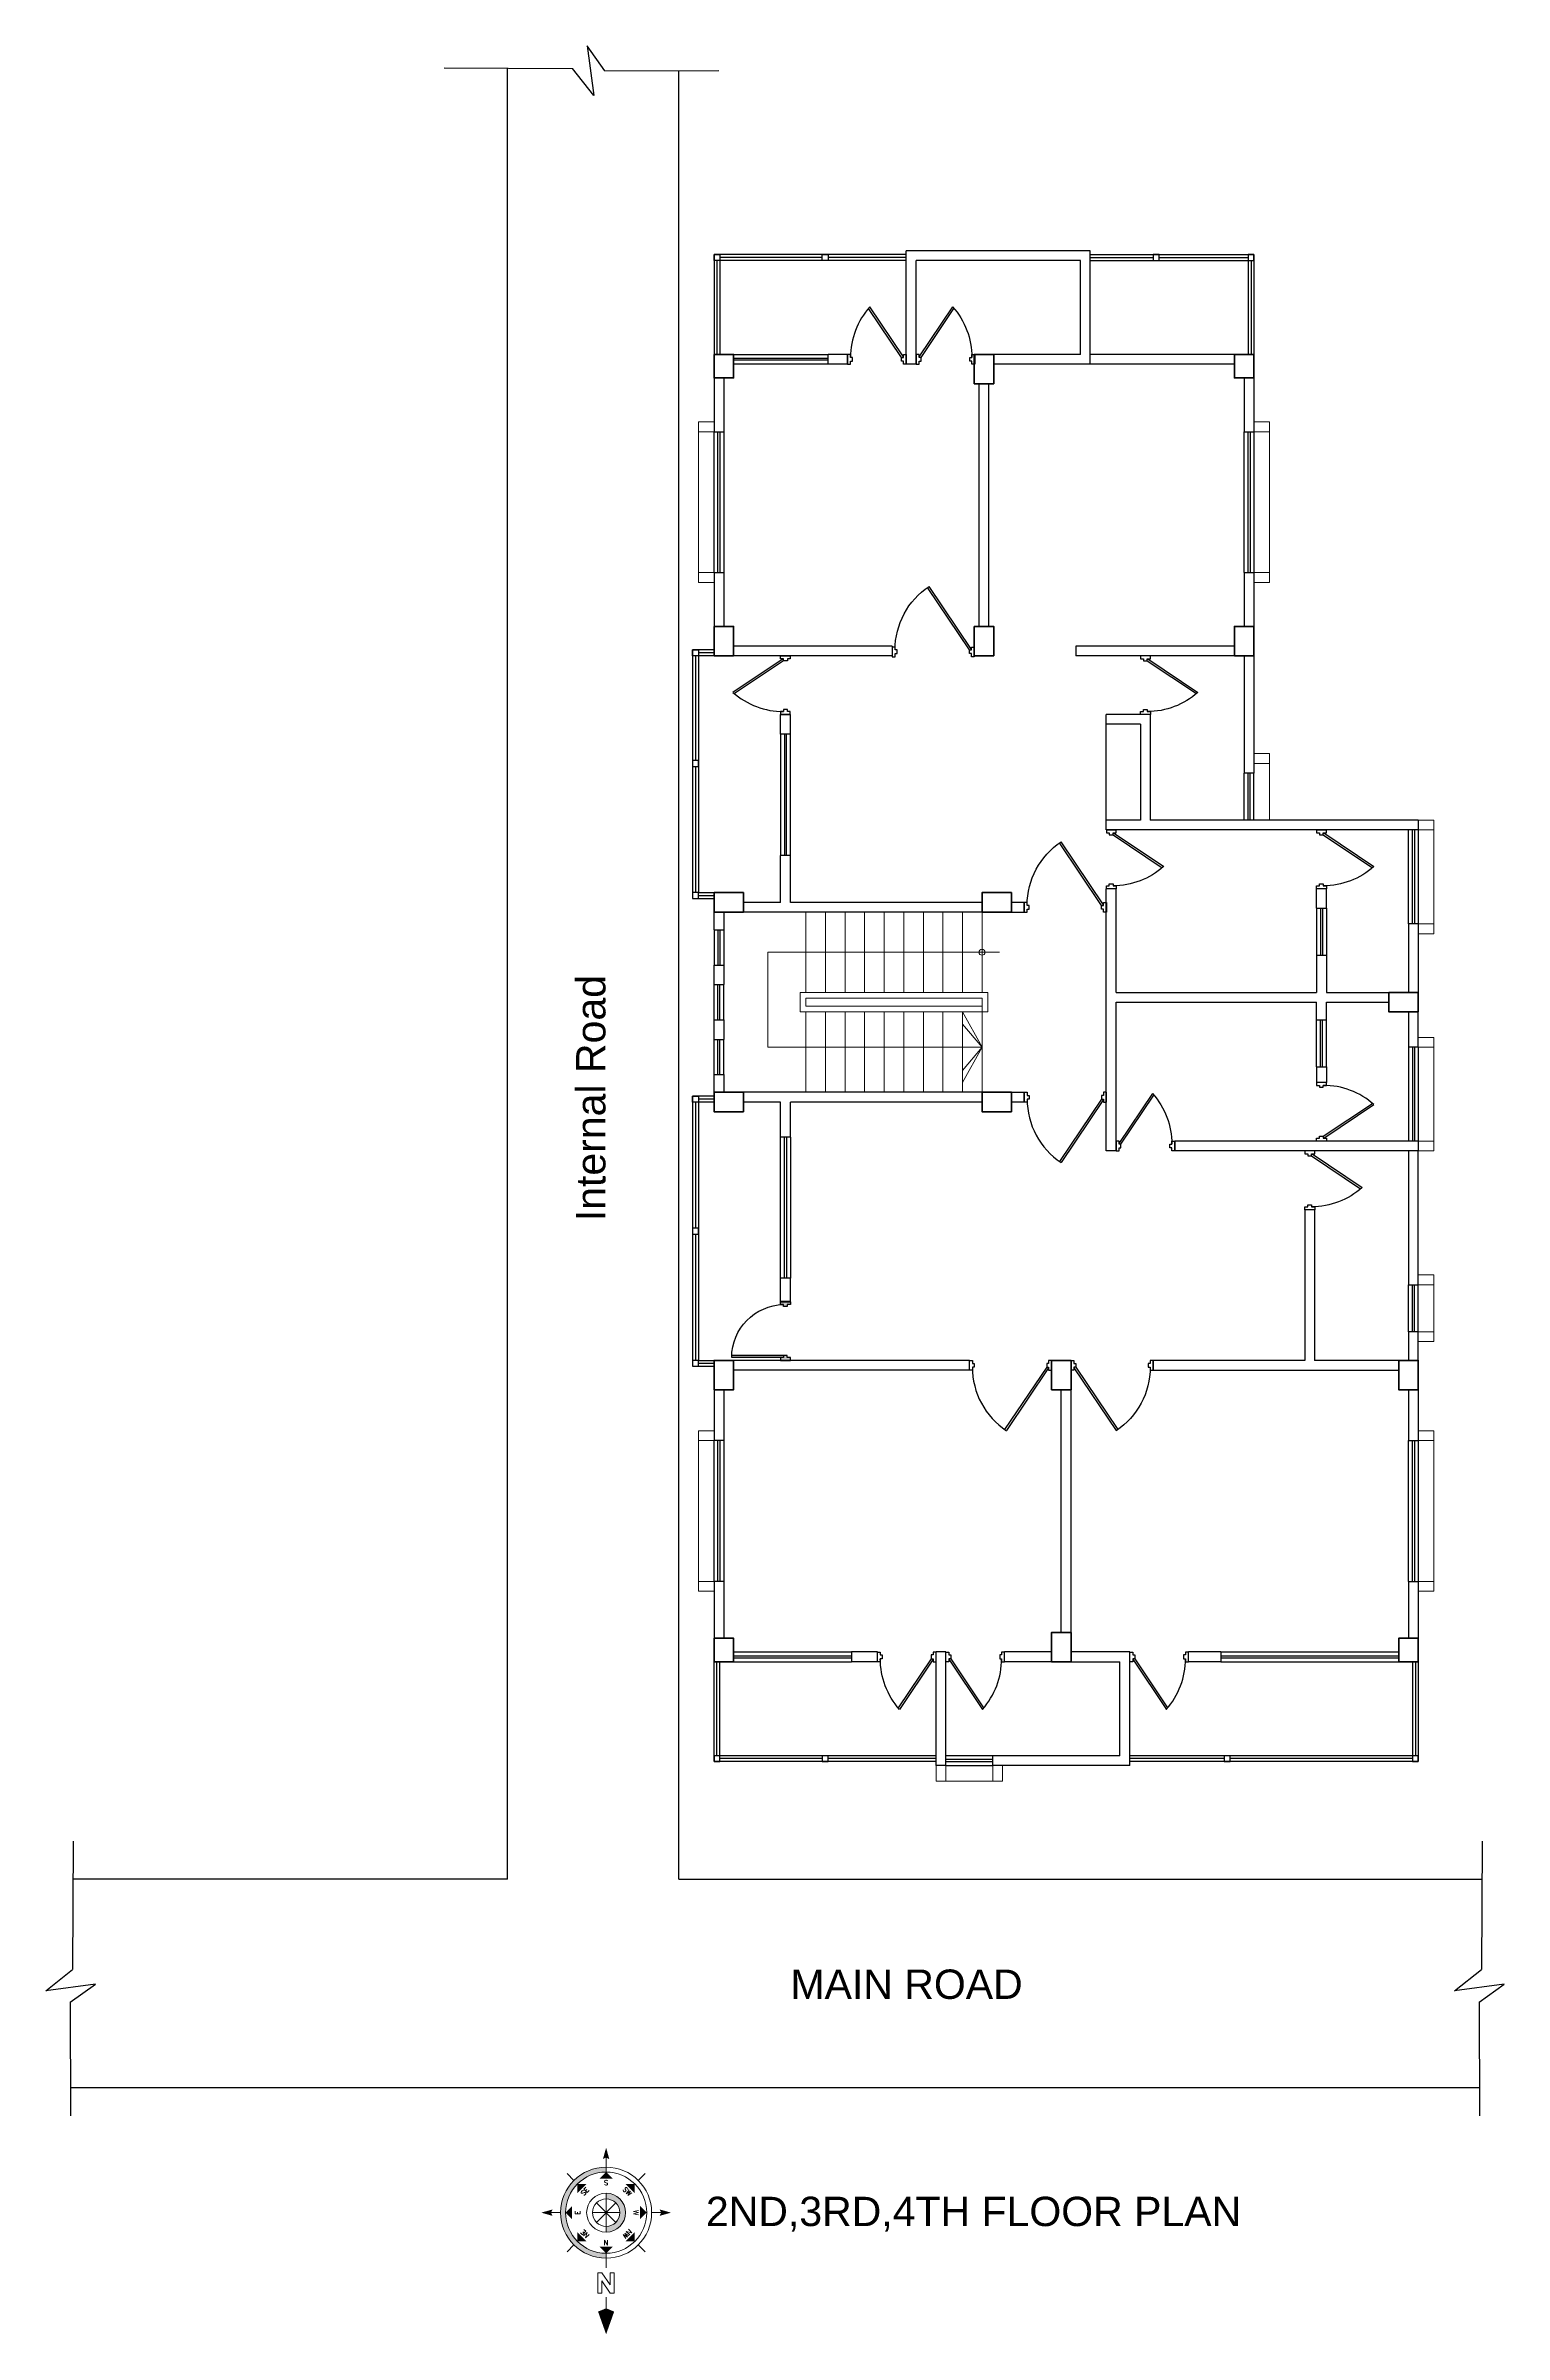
# Model space of a CAD drawing. Header units: inches. Extents: x -54558 to 35158, y -4190 to 41945.
# Drawn here: x 2861 to 3607, y 4957 to 6126 of the extents above; entities that cross this region are included whole.
import ezdxf
from ezdxf.enums import TextEntityAlignment as Align

# ---------------------------------------------------------------- set-up
doc = ezdxf.new("R2010")
doc.units = ezdxf.units.IN
doc.header["$MEASUREMENT"] = 0
doc.linetypes.add('Dash 1_16_', pattern=[3.175, 1.5875, -1.5875])
doc.layers.get('0').update_dxf_attribs({"true_color": 0xe4c8de})
for name, color, linetype, lineweight in [('A-FURN-FIXD', 44, 'Continuous', 9), ('A_WALL', 7, 'Continuous', 30), ('colum', 241, 'Continuous', 40), ('railing', 6, 'Continuous', 5), ('ROAD', 251, 'Continuous', 30), ('sanshade', 252, 'Continuous', 5), ('Stair', 44, 'Continuous', 13), ('Ver', 144, 'Continuous', 30), ('Wall-02', 7, 'Continuous', 30), ('windo', 140, 'Continuous', 25)]:
    doc.layers.add(name, color=color, linetype=linetype, lineweight=lineweight)
doc.layers.add('door', color=34, linetype='Continuous')
doc.layers.add('title', color=7, linetype='Continuous')
doc.styles.add('Arial', font='arial.ttf')
doc.styles.add('ROMANS', font='romans.shx', dxfattribs={"width": 0.8})

# ---------------------------------------------------------------- blocks, each defined once
blk = doc.blocks.new('ewt')
at = {"layer": 'door'}
h = blk.add_hatch(color=256, dxfattribs=at)
h.paths.add_polyline_path([(-25669.3, -9136.3), (-25667.8, -9136.3), (-25667.8, -9134.8), (-25666.8, -9134.8), (-25666.8, -9132.9), (-25667.8, -9132.9), (-25667.8, -9131.3), (-25669.3, -9131.3)])
h.paths.add_polyline_path([(-25641.8, -9134.8), (-25640.8, -9134.8), (-25640.8, -9136.3), (-25639.3, -9136.3), (-25639.3, -9131.3), (-25640.8, -9131.3), (-25640.8, -9132.9), (-25641.8, -9132.9)])
h.paths.add_polyline_path([(-25667.8, -9161.3, 0.009262), (-25666.8, -9161.3), (-25666.8, -9134.8), (-25667.8, -9134.8)])
for p, q in [((-25667.8, -9134.8), (-25667.8, -9161.3)), ((-25666.8, -9134.8), (-25666.8, -9161.3))]:
    blk.add_line(p, q, dxfattribs=at)
for points in [[(-25666.8, -9134.8), (-25667.8, -9134.8), (-25667.8, -9136.3), (-25669.3, -9136.3), (-25669.3, -9131.3), (-25667.8, -9131.3), (-25667.8, -9132.9), (-25666.8, -9132.9)], [(-25641.8, -9134.8), (-25640.8, -9134.8), (-25640.8, -9136.3), (-25639.3, -9136.3), (-25639.3, -9131.3), (-25640.8, -9131.3), (-25640.8, -9132.9), (-25641.8, -9132.9)]]:
    blk.add_lwpolyline(points, close=True, dxfattribs=at)
blk.add_arc((-25667.8, -9134.3), 27, 269.9917, 359.0238, dxfattribs=at)
blk = doc.blocks.new('tyer')
at = {"layer": 'sanshade'}
for points in [[(-25800.8, -9018.3), (-25792.8, -9018.3), (-25792.8, -9023.3), (-25800.8, -9023.3)], [(-25800.8, -9018.3), (-25792.8, -9018.3), (-25792.8, -9100.3), (-25800.8, -9100.3)], [(-25800.8, -9095.3), (-25792.8, -9095.3), (-25792.8, -9100.3), (-25800.8, -9100.3)]]:
    blk.add_lwpolyline(points, close=True, dxfattribs=at)
blk = doc.blocks.new('tw4')
at = {"layer": 'sanshade'}
for points in [[(-25480.8, -8923.3), (-25472.8, -8923.3), (-25472.8, -8928.3), (-25480.8, -8928.3)], [(-25480.8, -8928.3), (-25472.8, -8928.3), (-25472.8, -8952.3), (-25480.8, -8952.3)], [(-25480.8, -8957.3), (-25472.8, -8957.3), (-25472.8, -8952.3), (-25480.8, -8952.3)]]:
    blk.add_lwpolyline(points, close=True, dxfattribs=at)
blk = doc.blocks.new('ee')
at = {"layer": 'sanshade'}
for points in [[(-25480.8, -8822.3), (-25472.8, -8822.3), (-25472.8, -8817.3), (-25480.8, -8817.3)], [(-25472.8, -8822.3), (-25480.8, -8822.3), (-25480.8, -8870.3), (-25472.8, -8870.3)], [(-25480.8, -8875.3), (-25472.8, -8875.3), (-25472.8, -8870.3), (-25480.8, -8870.3)]]:
    blk.add_lwpolyline(points, close=True, dxfattribs=at)
blk = doc.blocks.new('fjfds')
at = {"layer": 'railing'}
for p, q in [((-25748.8, -8794.3), (-25748.8, -8804.3)), ((-25748.8, -8794.3), (-25652.8, -8794.3)), ((-25748.8, -8804.3), (-25655.8, -8804.3)), ((-25745.8, -8797.3), (-25745.8, -8801.3)), ((-25745.8, -8797.3), (-25655.8, -8797.3)), ((-25745.8, -8801.3), (-25655.8, -8801.3)), ((-25655.8, -8797.3), (-25655.8, -8804.3)), ((-25655.8, -8804.3), (-25652.8, -8804.3)), ((-25652.8, -8794.3), (-25652.8, -8804.3))]:
    blk.add_line(p, q, dxfattribs=at)
at = {"layer": 'Stair'}
for p, q in [((-25745.8, -8753.3), (-25745.8, -8794.3)), ((-25735.8, -8753.3), (-25735.8, -8794.3)), ((-25725.8, -8753.3), (-25725.8, -8794.3)), ((-25715.8, -8753.3), (-25715.8, -8794.3)), ((-25705.8, -8753.3), (-25705.8, -8794.3)), ((-25695.8, -8753.3), (-25695.8, -8794.3)), ((-25685.8, -8753.3), (-25685.8, -8794.3)), ((-25675.8, -8753.3), (-25675.8, -8794.3)), ((-25665.8, -8753.3), (-25665.8, -8794.3)), ((-25655.8, -8753.3), (-25655.8, -8794.3)), ((-25765.3, -8773.8), (-25646.9, -8773.8)), ((-25765.3, -8773.8), (-25765.3, -8822.3)), ((-25745.8, -8804.3), (-25745.8, -8845.3)), ((-25735.8, -8804.3), (-25735.8, -8845.3)), ((-25725.8, -8804.3), (-25725.8, -8845.3)), ((-25715.8, -8804.3), (-25715.8, -8845.3)), ((-25705.8, -8804.3), (-25705.8, -8845.3)), ((-25695.8, -8804.3), (-25695.8, -8845.3)), ((-25685.8, -8804.3), (-25685.8, -8845.3)), ((-25675.8, -8804.3), (-25675.8, -8845.3)), ((-25665.8, -8804.3), (-25665.8, -8845.3)), ((-25655.8, -8822.3), (-25665.8, -8804.3)), ((-25655.8, -8804.3), (-25655.8, -8845.3)), ((-25655.8, -8822.3), (-25665.8, -8810.5)), ((-25765.3, -8822.3), (-25655.8, -8822.3)), ((-25655.8, -8822.3), (-25665.8, -8840.3)), ((-25655.8, -8822.3), (-25665.8, -8834.2))]:
    blk.add_line(p, q, dxfattribs=at)
blk.add_circle((-25655.8, -8773.8), 1.51, dxfattribs=at)
blk = doc.blocks.new('ddf')
at = {"layer": 'sanshade'}
for points in [[(-25516.8, -8672.3), (-25508.8, -8672.3), (-25508.8, -8677.3), (-25516.8, -8677.3)], [(-25516.8, -8677.3), (-25508.8, -8677.3), (-25508.8, -8706.3), (-25516.8, -8706.3)]]:
    blk.add_lwpolyline(points, close=True, dxfattribs=at)
blk = doc.blocks.new('Anno_North_J_Metric')
at = {"layer": 'title', "lineweight": 18}
h = blk.add_hatch(color=256, dxfattribs=at)
h.paths.add_polyline_path([(4.17, 0), (4.68, 0, 1), (-4.68, 0), (-4.17, 0, -1)])
h.paths.add_polyline_path([(-1.41, 0), (-2, 0, 1), (2, 0), (1.41, 0, -1)])
for p, q in [((0, 4.68), (0, 5.67)), ((-3.31, 3.31), (-4.01, 4.01)), ((3.31, 3.31), (4.01, 4.01)), ((-8.67, 0), (-9.83, 0)), ((-8.27, 0.86), (-6.17, 0.86)), ((-8.27, 0.44), (-8.27, 0.86)), ((-7.01, 0.44), (-8.27, 0.44)), ((-8.27, -0.4), (-7.01, 0.44)), ((-6.17, 0.44), (-7.43, -0.4)), ((-6.17, 0.86), (-6.17, 0.44)), ((-4.68, 0), (-5.67, 0)), ((-4.68, 0), (-4.17, 0)), ((1, -1), (-1, 1)), ((1, 1), (-1, -1)), ((-1, 1), (1, -1)), ((-1, -1), (1, 1)), ((0, -1.41), (0, 1.41)), ((0, 1.41), (0, -1.41)), ((1.41, 0), (2, 0)), ((4.68, 0), (4.17, 0)), ((4.68, 0), (5.67, 0)), ((-8.27, -0.82), (-8.27, -0.4)), ((-6.17, -0.82), (-8.27, -0.82)), ((-7.43, -0.4), (-6.17, -0.4)), ((-6.17, -0.4), (-6.17, -0.82)), ((-1.41, 0), (-2, 0)), ((1.41, 0), (-1.41, 0)), ((-1.41, 0), (1.41, 0)), ((-3.31, -3.31), (-4.01, -4.01)), ((0, -4.68), (0, -5.67)), ((3.31, -3.31), (4.01, -4.01))]:
    blk.add_line(p, q, dxfattribs=at)
for radius in [4.68, 4.17, 2, 1.41]:
    blk.add_circle((0, 0), radius, dxfattribs=at)
for points in [[(-0.33, 5.5), (0, 5.67), (0, 6.67)], [(0, 6.67), (0.33, 5.5), (0, 5.67)], [(-2.95, 2.95), (-2, 2.95), (-2.95, 2)], [(0, 4.17), (0.67, 3.5), (-0.67, 3.5)], [(2.95, 2.95), (2.95, 2), (2, 2.95)], [(-9.83, 0), (-10.17, 0.83), (-12.5, 0)], [(-12.5, 0), (-10.17, -0.83), (-9.83, 0)], [(-4.17, 0), (-3.5, 0.67), (-3.5, -0.67)], [(4.17, 0), (3.5, -0.67), (3.5, 0.67)], [(5.5, 0.33), (5.67, 0), (6.67, 0)], [(-2.95, -2.95), (-2.95, -2), (-2, -2.95)], [(2.95, -2.95), (2, -2.95), (2.95, -2)], [(6.67, 0), (5.5, -0.33), (5.67, 0)], [(0, -4.17), (-0.67, -3.5), (0.67, -3.5)], [(0, -6.67), (-0.33, -5.5), (0, -5.67)], [(0.33, -5.5), (0, -5.67), (0, -6.67)]]:
    blk.add_solid(points, dxfattribs=at)
at = {"layer": 'title', "lineweight": 18, "style": 'ROMANS'}
for s, rotation, p in [('NE', 45, (-2, 2)), ('SE', 315, (2, 2)), ('N', 90, (-2.83, 0)), ('S', 90, (3.33, 0)), ('NW', 135, (-2, -2)), ('SW', 225, (2, -2)), ('W', 180, (0, -2.83))]:
    blk.add_text(s, height=0.5, rotation=rotation, dxfattribs=at).set_placement(p, align=Align.CENTER)
blk.add_text('E', height=0.5, dxfattribs=at).set_placement((0, 2.67), align=Align.CENTER)
blk = doc.blocks.new('North')
at = {"layer": 'title', "linetype": 'Dash 1_16_', "lineweight": 20, "xscale": 79.54979519464541, "yscale": 79.54979519464541, "zscale": 79.54979519464541, "rotation": 270}
blk.add_blockref('Anno_North_J_Metric', (8025510, 1107807), dxfattribs=at)
blk = doc.blocks.new('jj')
at = {"layer": 'door'}
for p, q in [((11000.8, 10306.4), (11025.9, 10323.2)), ((11001.1, 10305.4), (11026.7, 10322.6))]:
    blk.add_line(p, q, dxfattribs=at)
for points in [[(11000.8, 10331.4), (11000.8, 10332.4), (11002.4, 10332.4), (11002.4, 10333.9), (10997.4, 10333.9), (10997.4, 10332.4), (10998.9, 10332.4), (10998.9, 10331.4)], [(11000.8, 10306.4), (11000.8, 10305.4), (11002.4, 10305.4), (11002.4, 10303.9), (10997.4, 10303.9), (10997.4, 10305.4), (10998.9, 10305.4), (10998.9, 10306.4)]]:
    blk.add_lwpolyline(points, close=True, dxfattribs=at)
blk.add_arc((11000.8, 10293.4), 39, 48.4266, 90, dxfattribs=at)
blk = doc.blocks.new('efre')
at = {"layer": 'door'}
for p, q in [((10922.9, 10339.4), (10901.4, 10307.5)), ((10923.9, 10339.1), (10902.3, 10307))]:
    blk.add_line(p, q, dxfattribs=at)
for points in [[(10885.9, 10339.4), (10884.9, 10339.4), (10884.9, 10337.9), (10883.4, 10337.9), (10883.4, 10342.9), (10884.9, 10342.9), (10884.9, 10341.3), (10885.9, 10341.3)], [(10922.9, 10339.4), (10923.9, 10339.4), (10923.9, 10337.9), (10925.4, 10337.9), (10925.4, 10342.9), (10923.9, 10342.9), (10923.9, 10341.3), (10922.9, 10341.3)]]:
    blk.add_lwpolyline(points, close=True, dxfattribs=at)
blk.add_arc((10923.9, 10339.4), 39, 180, 236.3642, dxfattribs=at)

msp = doc.modelspace()

# ---------------------------------------------------------------- linework, layer by layer
at = {"layer": 'A_WALL', "ltscale": 0.25}
for p, q in [((3511.035, 5685.181), (3511.035, 5695.181)), ((3516.035, 5685.181), (3516.035, 5695.181)), ((3511.035, 5685.181), (3516.035, 5685.181)), ((3511.035, 5661.181), (3516.035, 5661.181)), ((3511.035, 5628.163), (3516.035, 5628.163)), ((3511.035, 5604.163), (3516.035, 5604.163)), ((3511.035, 5604.163), (3511.035, 5596.181)), ((3516.035, 5604.163), (3516.035, 5596.181)), ((3385.535, 5300.181), (3410.535, 5300.181))]:
    msp.add_line(p, q, dxfattribs=at)
for points in [[(3361.535, 5688.181), (3355.035, 5688.181), (3355.035, 5683.181), (3361.535, 5683.181)], [(3361.535, 5586.181), (3355.035, 5586.181), (3355.035, 5591.181), (3361.535, 5591.181)], [(3558.035, 5492.78), (3563.035, 5492.78), (3563.035, 5561.181), (3558.035, 5561.181)]]:
    msp.add_lwpolyline(points, close=True, dxfattribs=at)
at = {"layer": 'colum'}
for points in [[(3203.035, 5968.181), (3213.035, 5968.181), (3213.035, 5956.181), (3203.035, 5956.181)], [(3336.035, 5968.181), (3346.035, 5968.181), (3346.035, 5953.181), (3336.035, 5953.181)], [(3479.035, 5968.181), (3469.035, 5968.181), (3469.035, 5956.181), (3479.035, 5956.181)], [(3203.035, 5829.181), (3213.035, 5829.181), (3213.035, 5814.181), (3203.035, 5814.181)], [(3336.035, 5829.181), (3346.035, 5829.181), (3346.035, 5814.181), (3336.035, 5814.181)], [(3479.035, 5829.181), (3469.035, 5829.181), (3469.035, 5814.181), (3479.035, 5814.181)], [(3218.035, 5683.181), (3218.035, 5693.181), (3203.035, 5693.181), (3203.035, 5683.181)], [(3355.035, 5683.181), (3355.035, 5693.181), (3340.035, 5693.181), (3340.035, 5683.181)], [(3563.035, 5632.181), (3563.035, 5642.181), (3548.035, 5642.181), (3548.035, 5632.181)], [(3218.035, 5581.181), (3218.035, 5591.181), (3203.035, 5591.181), (3203.035, 5581.181)], [(3355.035, 5581.181), (3355.035, 5591.181), (3340.035, 5591.181), (3340.035, 5581.181)], [(3203.035, 5439.181), (3213.035, 5439.181), (3213.035, 5454.181), (3203.035, 5454.181)], [(3375.535, 5439.181), (3385.535, 5439.181), (3385.535, 5454.181), (3375.535, 5454.181)], [(3563.035, 5439.181), (3553.035, 5439.181), (3553.035, 5454.181), (3563.035, 5454.181)], [(3203.035, 5300.181), (3213.035, 5300.181), (3213.035, 5312.181), (3203.035, 5312.181)], [(3375.535, 5300.181), (3385.535, 5300.181), (3385.535, 5315.181), (3375.535, 5315.181)], [(3563.035, 5300.181), (3553.035, 5300.181), (3553.035, 5312.181), (3563.035, 5312.181)]]:
    msp.add_lwpolyline(points, close=True, dxfattribs=at)
at = {"layer": 'ROAD'}
for p, q in [((3147.28, 6112.996), (3138.196, 6125.879)), ((3138.196, 6125.879), (3141.646, 6100.475)), ((3065.06, 6114.552), (3130.702, 6114.199)), ((3097.476, 5189.181), (3097.476, 6114.378)), ((3141.646, 6100.475), (3130.702, 6114.199)), ((3147.28, 6112.996), (3205.422, 6113.18)), ((3185.035, 5189.181), (3185.035, 6113.115)), ((2875.492, 5208.555), (2875.139, 5142.913)), ((3595.641, 5208.555), (3595.288, 5142.913)), ((3097.476, 5189.181), (2875.388, 5189.181)), ((3185.035, 5189.181), (3595.536, 5189.181)), ((2861.414, 5131.969), (2875.139, 5142.913)), ((2886.819, 5135.419), (2861.414, 5131.969)), ((2873.935, 5126.335), (2886.819, 5135.419)), ((3581.563, 5131.969), (3595.288, 5142.913)), ((3606.968, 5135.419), (3581.563, 5131.969)), ((3594.084, 5126.335), (3606.968, 5135.419)), ((2873.935, 5126.335), (2874.12, 5068.193)), ((3594.084, 5126.335), (3594.268, 5068.193)), ((2874.074, 5082.701), (3594.222, 5082.701))]:
    msp.add_line(p, q, dxfattribs=at)
at = {"layer": 'Ver'}
for points in [[(3301.321, 6019.181), (3203.035, 6019.181), (3203.035, 5968.181)], [(3301.321, 6016.181), (3206.035, 6016.181), (3206.035, 5968.181)], [(3395.321, 6019.181), (3479.035, 6019.181), (3479.035, 5968.181)], [(3395.321, 6016.181), (3476.035, 6016.181), (3476.035, 5968.181)], [(3203.035, 5817.181), (3192.035, 5817.181), (3192.035, 5690.181), (3203.035, 5690.181)], [(3203.035, 5814.181), (3195.035, 5814.181), (3195.035, 5693.181), (3203.035, 5693.181)], [(3203.035, 5589.181), (3192.035, 5589.181), (3192.035, 5451.181), (3203.035, 5451.181)], [(3203.035, 5586.181), (3195.035, 5586.181), (3195.035, 5454.181), (3203.035, 5454.181)], [(3316.535, 5249.181), (3203.035, 5249.181), (3203.035, 5300.181)], [(3316.535, 5252.181), (3206.035, 5252.181), (3206.035, 5300.181)], [(3560.035, 5300.181), (3560.035, 5252.181), (3415.535, 5252.181)], [(3563.035, 5300.181), (3563.035, 5249.181), (3415.535, 5249.181)]]:
    msp.add_lwpolyline(points, dxfattribs=at)
at = {"layer": 'Wall-02'}
for p, q in [((3301.321, 5963.181), (3301.321, 6021.181)), ((3395.321, 6021.181), (3301.321, 6021.181)), ((3390.321, 6016.181), (3306.321, 6016.181)), ((3306.321, 5963.181), (3306.321, 6016.181)), ((3390.321, 5968.181), (3390.321, 6016.181)), ((3395.321, 5963.181), (3395.321, 6021.181)), ((3271.321, 5968.181), (3261.321, 5968.181)), ((3261.321, 5963.181), (3261.321, 5968.181)), ((3271.321, 5963.181), (3271.321, 5968.181)), ((3390.321, 5968.181), (3346.035, 5968.181)), ((3469.035, 5968.181), (3395.321, 5968.181)), ((3203.035, 5956.181), (3203.035, 5928.681)), ((3208.035, 5956.181), (3208.035, 5928.681)), ((3271.321, 5963.181), (3261.321, 5963.181)), ((3306.321, 5963.181), (3301.321, 5963.181)), ((3338.535, 5829.181), (3338.535, 5953.181)), ((3343.535, 5829.181), (3343.535, 5953.181)), ((3469.035, 5963.181), (3346.035, 5963.181)), ((3474.035, 5956.181), (3474.035, 5928.681)), ((3479.035, 5956.181), (3479.035, 5928.681)), ((3203.035, 5928.681), (3208.035, 5928.681)), ((3474.035, 5928.681), (3479.035, 5928.681)), ((3203.035, 5856.681), (3203.035, 5829.181)), ((3203.035, 5856.681), (3208.035, 5856.681)), ((3208.035, 5856.681), (3208.035, 5829.181)), ((3474.035, 5856.681), (3474.035, 5829.181)), ((3474.035, 5856.681), (3479.035, 5856.681)), ((3479.035, 5856.681), (3479.035, 5754.181)), ((3294.035, 5819.181), (3213.035, 5819.181)), ((3294.035, 5814.181), (3213.035, 5814.181)), ((3294.035, 5819.181), (3294.035, 5814.181)), ((3469.035, 5819.181), (3388.035, 5819.181)), ((3388.035, 5819.181), (3388.035, 5814.181)), ((3469.035, 5814.181), (3388.035, 5814.181)), ((3474.035, 5814.181), (3474.035, 5754.181)), ((3242.035, 5784.181), (3237.035, 5784.181)), ((3237.035, 5774.181), (3237.035, 5784.181)), ((3242.035, 5774.181), (3242.035, 5784.181)), ((3426.035, 5784.181), (3403.535, 5784.181)), ((3403.535, 5730.181), (3403.535, 5784.181)), ((3421.035, 5779.181), (3403.535, 5779.181)), ((3421.035, 5779.181), (3421.035, 5730.181)), ((3426.035, 5784.181), (3426.035, 5730.181)), ((3242.035, 5774.181), (3237.035, 5774.181)), ((3479.035, 5754.181), (3474.035, 5754.181)), ((3403.535, 5725.181), (3403.535, 5730.181)), ((3421.035, 5730.181), (3403.535, 5730.181)), ((3563.035, 5730.181), (3426.035, 5730.181)), ((3563.035, 5730.181), (3563.035, 5725.181)), ((3563.035, 5725.181), (3403.535, 5725.181)), ((3242.035, 5712.181), (3237.035, 5712.181)), ((3237.035, 5688.181), (3237.035, 5712.181)), ((3242.035, 5688.181), (3242.035, 5712.181)), ((3403.535, 5561.181), (3403.535, 5695.181)), ((3408.535, 5695.181), (3403.535, 5695.181)), ((3408.535, 5642.181), (3408.535, 5695.181)), ((3516.035, 5695.181), (3511.035, 5695.181)), ((3340.035, 5683.181), (3203.035, 5683.181)), ((3203.035, 5674.181), (3203.035, 5683.181)), ((3208.035, 5683.181), (3208.035, 5674.181)), ((3237.035, 5688.181), (3218.035, 5688.181)), ((3340.035, 5688.181), (3242.035, 5688.181)), ((3203.035, 5674.181), (3208.035, 5674.181)), ((3558.035, 5677.181), (3558.035, 5642.181)), ((3563.035, 5677.181), (3558.035, 5677.181)), ((3563.035, 5677.181), (3563.035, 5642.181)), ((3511.035, 5661.181), (3511.035, 5642.181)), ((3516.035, 5661.181), (3516.035, 5642.181)), ((3203.035, 5646.181), (3203.035, 5656.181)), ((3203.035, 5656.181), (3208.035, 5656.181)), ((3208.035, 5656.181), (3208.035, 5646.181)), ((3203.035, 5646.181), (3208.035, 5646.181)), ((3408.535, 5642.181), (3511.035, 5642.181)), ((3408.535, 5561.181), (3408.535, 5637.181)), ((3408.535, 5637.181), (3511.035, 5637.181)), ((3511.035, 5628.163), (3511.035, 5637.181)), ((3516.035, 5642.181), (3548.035, 5642.181)), ((3516.035, 5637.181), (3548.035, 5637.181)), ((3516.035, 5628.163), (3516.035, 5637.181)), ((3203.035, 5618.181), (3203.035, 5628.181)), ((3203.035, 5628.181), (3208.035, 5628.181)), ((3208.035, 5628.181), (3208.035, 5618.181)), ((3558.035, 5632.181), (3558.035, 5614.181)), ((3563.035, 5614.181), (3563.035, 5632.181)), ((3203.035, 5618.181), (3208.035, 5618.181)), ((3563.035, 5614.181), (3558.035, 5614.181)), ((3203.035, 5591.181), (3203.035, 5600.181)), ((3203.035, 5600.181), (3208.035, 5600.181)), ((3208.035, 5600.181), (3208.035, 5591.181)), ((3340.035, 5591.181), (3218.035, 5591.181)), ((3516.035, 5596.181), (3511.035, 5596.181)), ((3237.035, 5586.181), (3218.035, 5586.181)), ((3237.035, 5568.181), (3237.035, 5586.181)), ((3340.035, 5586.181), (3242.035, 5586.181)), ((3242.035, 5568.181), (3242.035, 5586.181)), ((3242.035, 5568.181), (3237.035, 5568.181)), ((3563.035, 5566.181), (3438.535, 5566.181)), ((3438.535, 5561.181), (3438.535, 5566.181)), ((3563.035, 5566.181), (3563.035, 5561.181)), ((3408.535, 5561.181), (3403.535, 5561.181)), ((3563.035, 5561.181), (3438.535, 5561.181)), ((3505.035, 5531.181), (3505.035, 5454.181)), ((3510.035, 5531.181), (3505.035, 5531.181)), ((3510.035, 5531.181), (3510.035, 5454.181)), ((3242.035, 5496.181), (3237.035, 5496.181)), ((3237.035, 5484.181), (3237.035, 5496.181)), ((3242.035, 5484.181), (3242.035, 5496.181)), ((3242.035, 5484.181), (3237.035, 5484.181)), ((3558.035, 5468.78), (3558.035, 5454.181)), ((3563.035, 5468.78), (3558.035, 5468.78)), ((3563.035, 5454.181), (3563.035, 5468.78)), ((3333.535, 5454.181), (3213.035, 5454.181)), ((3333.535, 5449.181), (3213.035, 5449.181)), ((3333.535, 5449.181), (3333.535, 5454.181)), ((3203.035, 5439.181), (3203.035, 5413.181)), ((3208.035, 5439.181), (3208.035, 5413.181)), ((3380.535, 5315.181), (3380.535, 5439.181)), ((3385.535, 5315.181), (3385.535, 5439.181)), ((3558.035, 5439.181), (3558.035, 5413.181)), ((3563.035, 5439.181), (3563.035, 5413.181)), ((3208.035, 5413.181), (3203.035, 5413.181)), ((3558.035, 5413.181), (3563.035, 5413.181)), ((3203.035, 5341.181), (3203.035, 5312.181)), ((3208.035, 5341.181), (3203.035, 5341.181)), ((3208.035, 5341.181), (3208.035, 5312.181)), ((3558.035, 5341.181), (3558.035, 5312.181)), ((3558.035, 5341.181), (3563.035, 5341.181)), ((3563.035, 5341.181), (3563.035, 5312.181)), ((3286.535, 5305.181), (3273.334, 5305.181)), ((3273.334, 5305.181), (3273.334, 5300.181)), ((3286.535, 5300.181), (3273.334, 5300.181)), ((3286.535, 5300.181), (3286.535, 5305.181)), ((3321.535, 5305.181), (3316.535, 5305.181)), ((3316.535, 5247.181), (3316.535, 5305.181)), ((3321.535, 5247.181), (3321.535, 5305.181)), ((3375.535, 5305.181), (3351.535, 5305.181)), ((3375.535, 5300.181), (3351.535, 5300.181)), ((3415.535, 5305.181), (3385.535, 5305.181)), ((3410.535, 5252.181), (3410.535, 5300.181)), ((3415.535, 5247.181), (3415.535, 5305.181)), ((3462.064, 5305.181), (3445.535, 5305.181)), ((3445.535, 5300.181), (3445.535, 5305.181)), ((3462.064, 5300.181), (3445.535, 5300.181)), ((3462.064, 5305.181), (3462.064, 5300.181)), ((3410.535, 5252.181), (3345.535, 5252.181)), ((3345.535, 5247.181), (3345.535, 5252.181)), ((3321.535, 5247.181), (3316.535, 5247.181)), ((3415.535, 5247.181), (3345.535, 5247.181))]:
    msp.add_line(p, q, dxfattribs=at)
for points in [[(3442.535, 5454.181), (3427.535, 5454.181), (3427.535, 5449.181), (3553.035, 5449.181)], [(3505.035, 5454.181), (3442.535, 5454.181)], [(3553.035, 5454.181), (3510.035, 5454.181)]]:
    msp.add_lwpolyline(points, dxfattribs=at)
at = {"layer": 'windo'}
for p, q in [((3213.035, 5968.181), (3261.321, 5968.181)), ((3213.035, 5966.181), (3261.321, 5966.181)), ((3261.321, 5965.181), (3213.035, 5965.181)), ((3261.321, 5963.181), (3213.035, 5963.181)), ((3203.035, 5856.681), (3203.035, 5928.681)), ((3205.035, 5856.681), (3205.035, 5928.681)), ((3206.035, 5928.681), (3206.035, 5856.681)), ((3208.035, 5928.681), (3208.035, 5856.681)), ((3474.035, 5856.681), (3474.035, 5928.681)), ((3476.035, 5856.681), (3476.035, 5928.681)), ((3477.035, 5928.681), (3477.035, 5856.681)), ((3479.035, 5928.681), (3479.035, 5856.681)), ((3237.035, 5774.181), (3237.035, 5712.181)), ((3239.035, 5774.181), (3239.035, 5712.181)), ((3240.035, 5712.181), (3240.035, 5774.181)), ((3242.035, 5712.181), (3242.035, 5774.181)), ((3474.035, 5730.181), (3474.035, 5754.181)), ((3476.035, 5730.181), (3476.035, 5754.181)), ((3477.035, 5730.181), (3477.035, 5754.181)), ((3479.035, 5730.181), (3479.035, 5754.181)), ((3558.035, 5677.181), (3558.035, 5725.181)), ((3560.035, 5677.181), (3560.035, 5725.181)), ((3561.035, 5725.181), (3561.035, 5677.181)), ((3563.035, 5725.181), (3563.035, 5677.181)), ((3511.035, 5685.181), (3511.035, 5661.181)), ((3513.035, 5685.181), (3513.035, 5661.181)), ((3514.035, 5685.181), (3514.035, 5661.181)), ((3516.035, 5685.181), (3516.035, 5661.181)), ((3203.035, 5674.181), (3203.035, 5656.181)), ((3205.035, 5674.181), (3205.035, 5656.181)), ((3206.035, 5674.181), (3206.035, 5656.181)), ((3208.035, 5674.181), (3208.035, 5656.181)), ((3203.035, 5628.181), (3203.035, 5646.181)), ((3205.035, 5628.181), (3205.035, 5646.181)), ((3206.035, 5628.181), (3206.035, 5646.181)), ((3208.035, 5628.181), (3208.035, 5646.181)), ((3511.035, 5604.163), (3511.035, 5628.163)), ((3513.035, 5604.163), (3513.035, 5628.163)), ((3514.035, 5604.163), (3514.035, 5628.163)), ((3516.035, 5604.163), (3516.035, 5628.163)), ((3203.035, 5600.181), (3203.035, 5618.181)), ((3205.035, 5600.181), (3205.035, 5618.181)), ((3206.035, 5600.181), (3206.035, 5618.181)), ((3208.035, 5600.181), (3208.035, 5618.181)), ((3558.035, 5614.181), (3558.035, 5566.181)), ((3560.035, 5614.181), (3560.035, 5566.181)), ((3561.035, 5614.181), (3561.035, 5566.181)), ((3563.035, 5614.181), (3563.035, 5566.181)), ((3237.035, 5496.181), (3237.035, 5568.181)), ((3239.035, 5496.181), (3239.035, 5568.181)), ((3240.035, 5568.181), (3240.035, 5496.181)), ((3242.035, 5568.181), (3242.035, 5496.181)), ((3558.035, 5468.78), (3558.035, 5492.78)), ((3560.035, 5468.78), (3560.035, 5492.78)), ((3561.035, 5468.78), (3561.035, 5492.78)), ((3563.035, 5468.78), (3563.035, 5492.78)), ((3203.035, 5341.181), (3203.035, 5413.181)), ((3205.035, 5341.181), (3205.035, 5413.181)), ((3206.035, 5413.181), (3206.035, 5341.181)), ((3208.035, 5413.181), (3208.035, 5341.181)), ((3558.035, 5341.181), (3558.035, 5413.181)), ((3560.035, 5341.181), (3560.035, 5413.181)), ((3561.035, 5413.181), (3561.035, 5341.181)), ((3563.035, 5413.181), (3563.035, 5341.181)), ((3213.035, 5305.181), (3273.334, 5305.181)), ((3213.035, 5303.181), (3273.334, 5303.181)), ((3213.035, 5302.181), (3273.334, 5302.181)), ((3213.035, 5300.181), (3273.334, 5300.181)), ((3462.064, 5305.181), (3553.035, 5305.181)), ((3462.064, 5303.181), (3553.035, 5303.181)), ((3462.064, 5302.181), (3553.035, 5302.181)), ((3462.064, 5300.181), (3553.035, 5300.181)), ((3345.535, 5252.181), (3321.535, 5252.181)), ((3345.535, 5250.181), (3321.535, 5250.181)), ((3321.535, 5249.181), (3345.535, 5249.181)), ((3321.535, 5247.181), (3345.535, 5247.181))]:
    msp.add_line(p, q, dxfattribs=at)
for points in [[(3206.035, 6016.181), (3203.035, 6016.181), (3203.035, 6019.181), (3206.035, 6019.181)], [(3261.285, 6016.181), (3258.285, 6016.181), (3258.285, 6019.181), (3261.285, 6019.181)], [(3427.547, 6016.181), (3430.547, 6016.181), (3430.547, 6019.181), (3427.547, 6019.181)], [(3476.035, 6016.181), (3479.035, 6016.181), (3479.035, 6019.181), (3476.035, 6019.181)], [(3195.035, 5814.181), (3192.035, 5814.181), (3192.035, 5817.181), (3195.035, 5817.181)], [(3195.035, 5760.681), (3192.035, 5760.681), (3192.035, 5757.681), (3195.035, 5757.681)], [(3195.035, 5693.181), (3192.035, 5693.181), (3192.035, 5690.181), (3195.035, 5690.181)], [(3195.035, 5586.181), (3192.035, 5586.181), (3192.035, 5589.181), (3195.035, 5589.181)], [(3195.035, 5521.681), (3192.035, 5521.681), (3192.035, 5518.681), (3195.035, 5518.681)], [(3195.035, 5454.181), (3192.035, 5454.181), (3192.035, 5451.181), (3195.035, 5451.181)], [(3206.035, 5252.181), (3203.035, 5252.181), (3203.035, 5249.181), (3206.035, 5249.181)], [(3261.285, 5252.181), (3258.285, 5252.181), (3258.285, 5249.181), (3261.285, 5249.181)], [(3466.785, 5252.181), (3463.785, 5252.181), (3463.785, 5249.181), (3466.785, 5249.181)], [(3563.035, 5252.181), (3560.035, 5252.181), (3560.035, 5249.181), (3563.035, 5249.181)]]:
    msp.add_lwpolyline(points, close=True, dxfattribs=at)
for points in [[(3204.535, 6016.181), (3204.535, 5968.181)], [(3258.285, 6017.681), (3206.035, 6017.681)], [(3301.321, 6017.681), (3261.285, 6017.681)], [(3395.321, 6017.681), (3427.547, 6017.681)], [(3430.547, 6017.681), (3476.035, 6017.681)], [(3477.535, 6016.181), (3477.535, 5968.181)], [(3193.535, 5814.181), (3193.535, 5760.681)], [(3203.035, 5815.681), (3195.035, 5815.681)], [(3193.535, 5757.681), (3193.535, 5693.181)], [(3195.035, 5691.681), (3203.035, 5691.681)], [(3193.535, 5586.181), (3193.535, 5521.681)], [(3203.035, 5587.681), (3195.035, 5587.681)], [(3193.535, 5518.681), (3193.535, 5454.181)], [(3195.035, 5452.681), (3203.035, 5452.681)], [(3204.535, 5252.181), (3204.535, 5300.181)], [(3561.535, 5300.181), (3561.535, 5252.181)], [(3258.285, 5250.681), (3206.035, 5250.681)], [(3316.535, 5250.681), (3261.285, 5250.681)], [(3463.785, 5250.681), (3415.535, 5250.681)], [(3560.035, 5250.681), (3466.785, 5250.681)]]:
    msp.add_lwpolyline(points, dxfattribs=at)

# ---------------------------------------------------------------- block references
for name, p in [('ee', (29043.823, 14547.501)), ('fjfds', (28995.823, 14436.501)), ('ee', (29043.823, 14436.501))]:
    msp.add_blockref(name, p)
at = {"layer": 'A-FURN-FIXD', "lineweight": 30, "xscale": 0.0625, "yscale": 0.0625, "zscale": 0.0625, "rotation": 180}
msp.add_blockref('North', (504742.237, 74256.64), dxfattribs=at)
at = {"layer": 'A_WALL'}
for p, rotation in [((13605.21, -5034.184), 90), ((14239.4, 16118.07), 180), ((-6982.354, 16302.546), 270), ((-6888.354, 16302.546), 270)]:
    msp.add_blockref('jj', p, dxfattribs=dict(at, rotation=rotation))
at = {"layer": 'A_WALL', "xscale": -1}
for name, p, rotation in [('jj', (-6997.567, -5034.184), 270), ('efre', (-7589.33, 16156.574), 180), ('jj', (-7576.33, 16118.07), 180), ('efre', (-7521.83, 16026.07), 180), ('jj', (-7593.83, 16029.07), 180), ('jj', (-7486.33, 16029.07), 180), ('jj', (-6895.354, -5436.184), 270), ('jj', (-7492.33, 15865.07), 180), ('jj', (13620.423, 16302.546), 90)]:
    msp.add_blockref(name, p, dxfattribs=dict(at, rotation=rotation))
at = {"layer": 'A_WALL'}
for name, p in [('efre', (-7521.83, -4751.707)), ('jj', (-7486.33, -4737.707)), ('efre', (-7549.83, -4888.707))]:
    msp.add_blockref(name, p, dxfattribs=at)
at = {"layer": 'A_WALL', "xscale": -1}
msp.add_blockref('efre', (14310.9, -4888.707), dxfattribs=at)
at = {"layer": 'colum'}
msp.add_blockref('tw4', (29043.823, 14421.1), dxfattribs=at)
at = {"layer": 'colum', "rotation": 90}
msp.add_blockref('tw4', (-5606.785, 30719.969), dxfattribs=at)
at = {"layer": 'railing'}
for p in [(28995.823, 14952.001), (29279.823, 14952.001), (28995.823, 14436.501), (29363.823, 14436.501)]:
    msp.add_blockref('tyer', p, dxfattribs=at)
at = {"layer": 'Wall-02'}
msp.add_blockref('ddf', (28995.823, 14436.501), dxfattribs=at)
at = {"layer": 'Wall-02', "xscale": -1, "rotation": 270}
msp.add_blockref('ewt', (12373.355, 31123.469), dxfattribs=at)

# ---------------------------------------------------------------- texts
at = {"insert": (3132.517, 5525.284), "char_height": 15, "width": 130.54467, "attachment_point": 1, "rotation": 90, "style": 'Arial'}
msp.add_mtext('\\pt255;Internal Road', dxfattribs=at)
at = {"char_height": 15, "attachment_point": 1, "style": 'Arial'}
for s, insert, width in [('MAIN ROAD', (3242.081, 5142.926), 161.39351), ('2ND,3RD,4TH FLOOR PLAN', (3198.884, 5026.837), 343.72885)]:
    msp.add_mtext(s, dxfattribs=dict(at, insert=insert, width=width))

doc.saveas('drawing.dxf')
